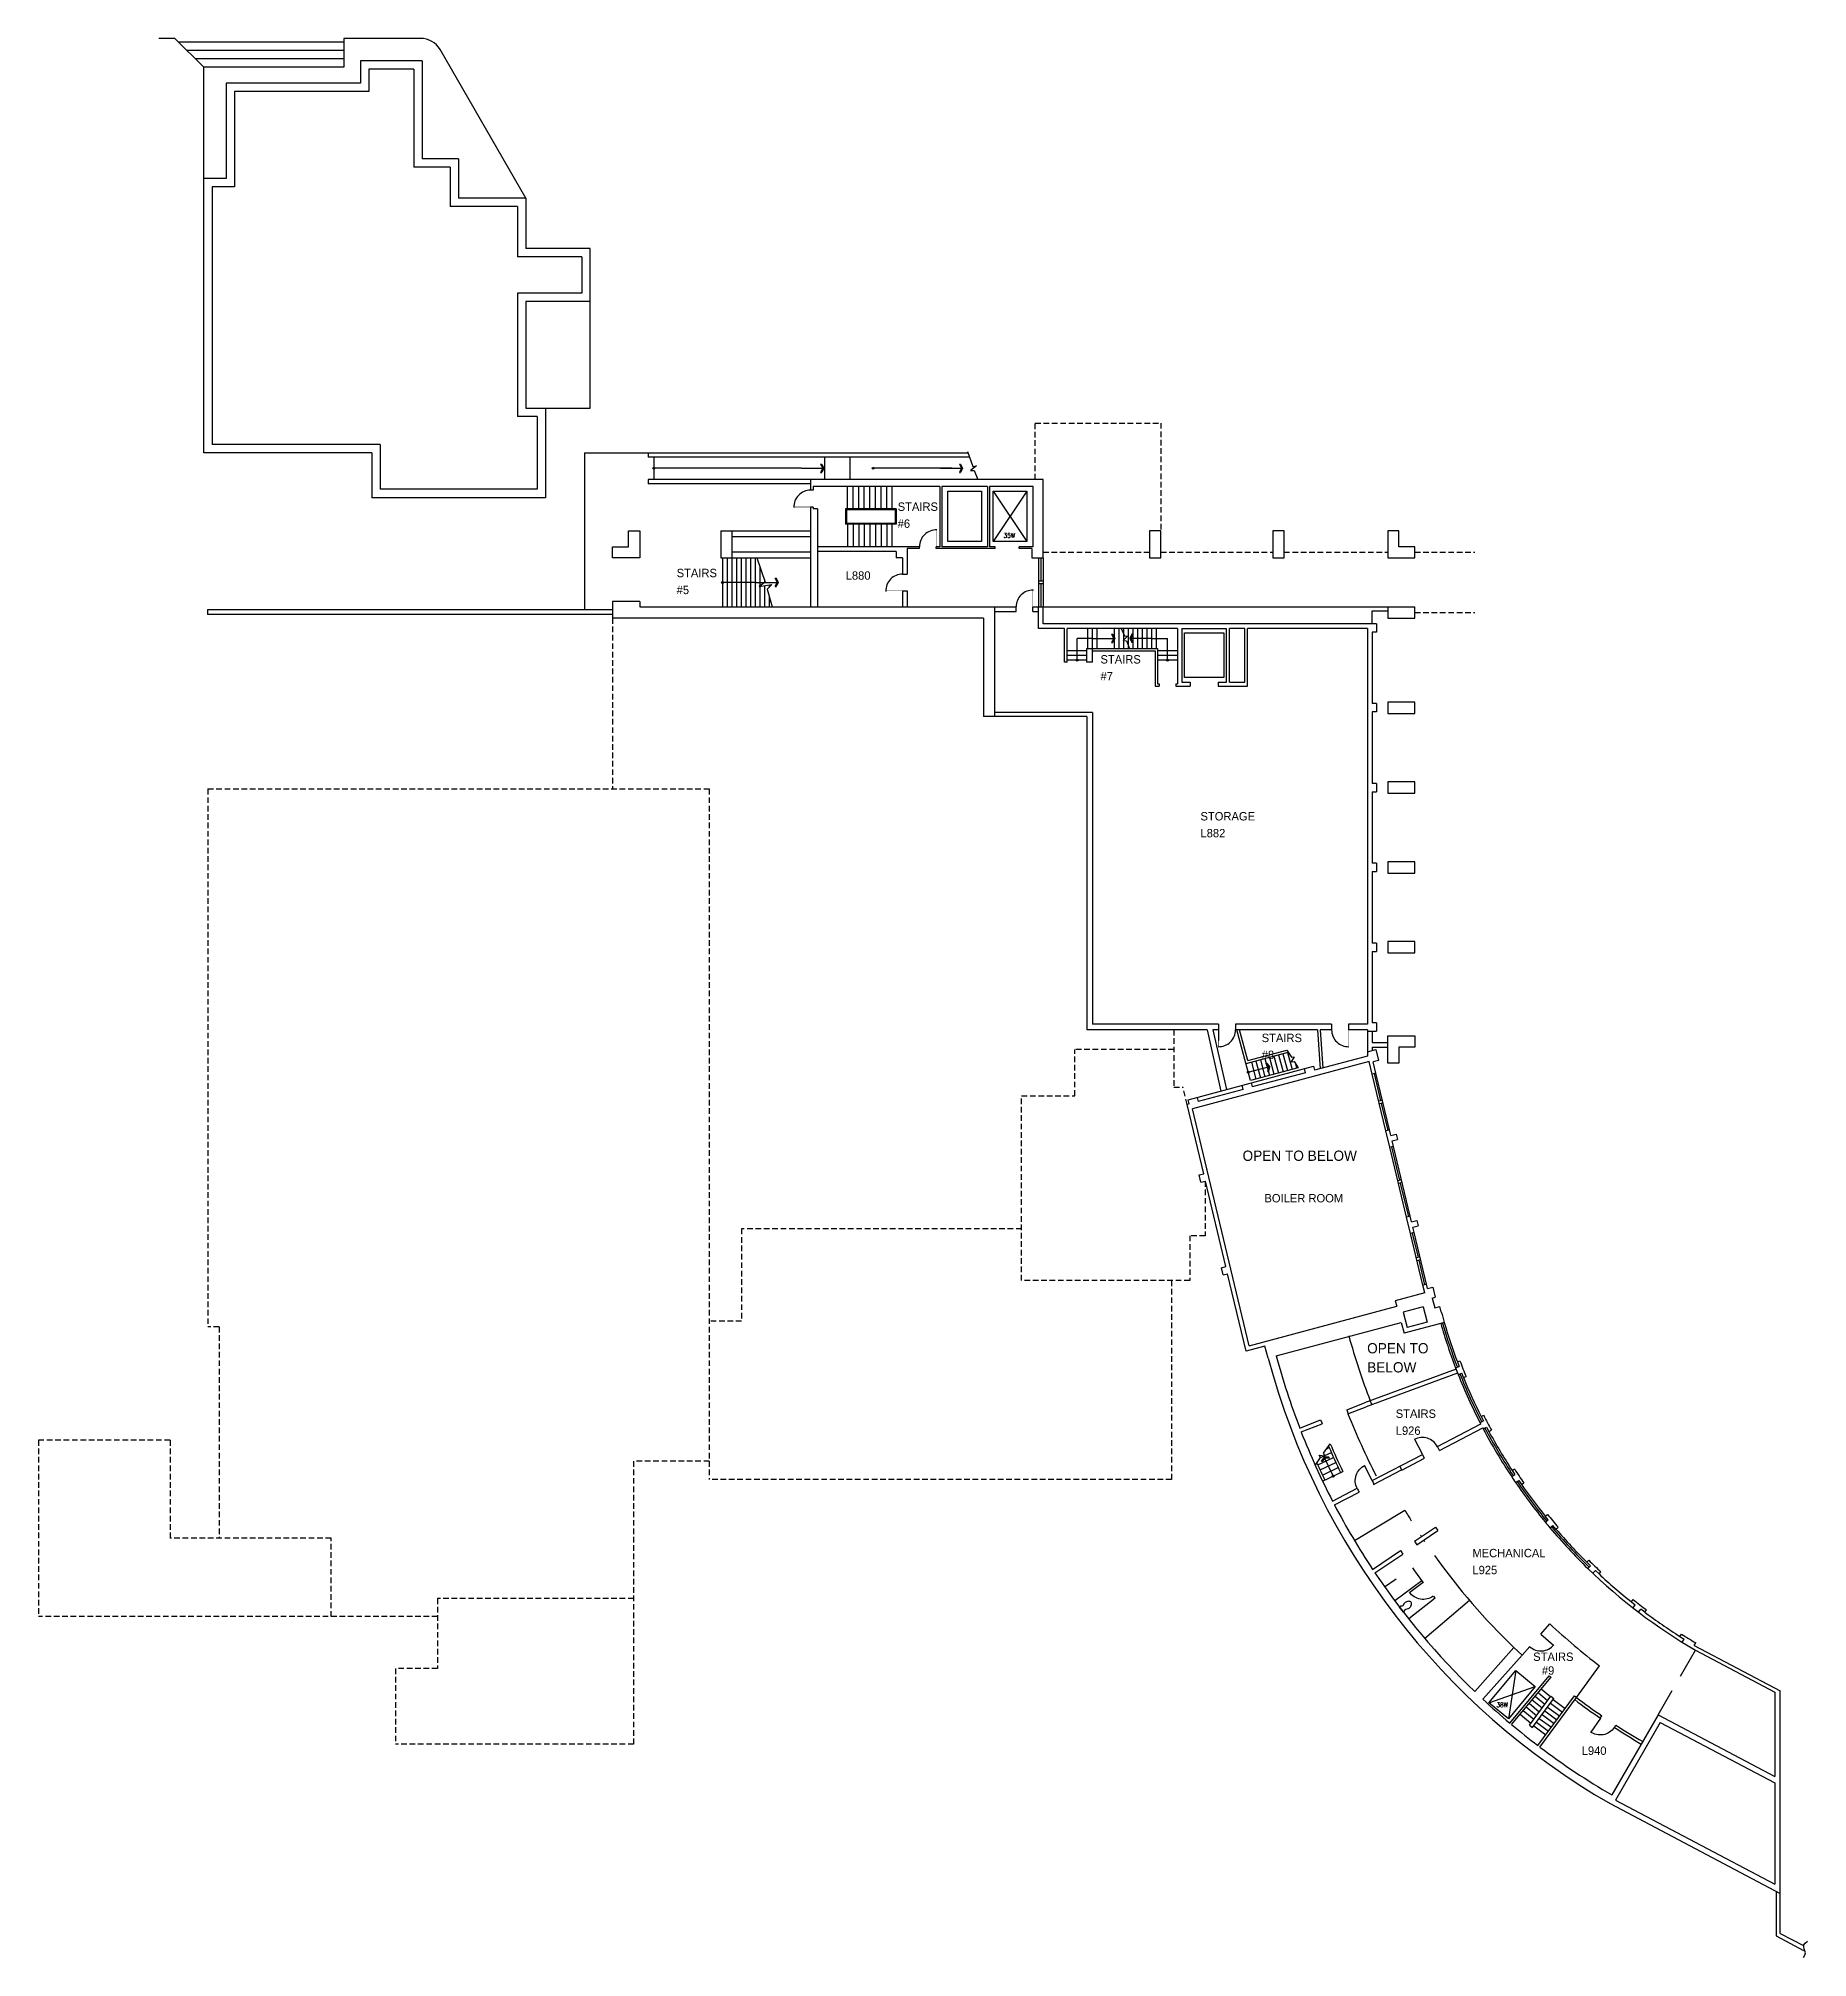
# Model space of a CAD drawing. Extents: x 1035 to 9059, y 37 to 4156.
# Drawn here: x 5269 to 9059, y 37 to 4148 of the extents above; entities that cross this region are included whole.
import ezdxf

# ---------------------------------------------------------------- set-up
doc = ezdxf.new("R2010")
doc.units = 0
doc.header["$LTSCALE"] = 96
doc.header["$MEASUREMENT"] = 0
doc.linetypes.add('HIDDEN2', pattern=[0.1875, 0.125, -0.0625])
doc.layers.get('0').update_dxf_attribs({"linetype": 'CONTINUOUS'})
for name, color, linetype in [('A-ANNO-RNUM', 4, 'CONTINUOUS'), ('A-ANNO-TEXT', 4, 'CONTINUOUS'), ('A-DOOR-EXST', 8, 'CONTINUOUS'), ('A-GLAZ-EXST', 30, 'CONTINUOUS'), ('A-GLAZ-SILL-EXST', 34, 'CONTINUOUS'), ('A-OVHD-EXST', 30, 'HIDDEN2'), ('A-VERT-STRS', 34, 'CONTINUOUS'), ('A-WALL-EXST', 7, 'CONTINUOUS'), ('A-WALL-SHFT-EXST', 34, 'CONTINUOUS'), ('P-FIXT', 3, 'CONTINUOUS')]:
    doc.layers.add(name, color=color, linetype=linetype)
doc.styles.add('ARIAL', font='arial.ttf')
doc.styles.add('PP-FPLL-unverified$0$STANDARD', font='ROMANS.shx', dxfattribs={"width": 0.85})

msp = doc.modelspace()

# ---------------------------------------------------------------- texts
at = {"layer": 'A-ANNO-RNUM', "style": 'ARIAL', "width": 0.95}
for s, p in [('L880', (6998.7, 2988.3)), ('L882', (7758.6, 2436.4)), ('L926', (8176.8, 1156.5)), ('L925', (8341, 857.9)), ('L940', (8575.1, 470.9))]:
    msp.add_text(s, height=18, dxfattribs=at).set_placement(p)
at = {"layer": 'A-ANNO-TEXT'}
for s, height, style, width, p in [('STAIRS', 18, 'ARIAL', 0.95, (7110, 3135.8)), ('#6', 18, 'ARIAL', 0.95, (7110, 3099.5)), ('35W', 10.06, 'PP-FPLL-unverified$0$STANDARD', 0.85, (7336.7, 3078)), ('STAIRS', 18, 'ARIAL', 0.95, (6636.6, 2993.7)), ('#5', 18, 'ARIAL', 0.95, (6636.6, 2957.4)), ('STAIRS', 18, 'ARIAL', 0.95, (7544.4, 2808.8)), ('#7', 18, 'ARIAL', 0.95, (7544.4, 2772.5)), ('STORAGE', 18, 'ARIAL', 0.95, (7758.6, 2472.6)), ('STAIRS', 18, 'ARIAL', 0.95, (7889.7, 1997.8)), ('#8', 18, 'ARIAL', 0.95, (7889.7, 1961.5)), ('OPEN TO BELOW', 22, 'ARIAL', 0.95, (7848.7, 1743.4)), ('BOILER ROOM', 18, 'ARIAL', 0.95, (7895.6, 1654.4)), ('OPEN TO', 22, 'ARIAL', 0.95, (8115.6, 1331)), ('BELOW', 22, 'ARIAL', 0.95, (8115.6, 1290.1)), ('STAIRS', 18, 'ARIAL', 0.95, (8176.8, 1192.8)), ('MECHANICAL', 18, 'ARIAL', 0.95, (8341, 894.2)), ('STAIRS', 18, 'ARIAL', 0.95, (8471.2, 672.1)), ('#9', 18, 'ARIAL', 0.95, (8489.8, 642.6)), ('38W', 10.06, 'PP-FPLL-unverified$0$STANDARD', 0.85, (8392.5, 573))]:
    msp.add_text(s, height=height, dxfattribs=dict(at, style=style, width=width)).set_placement(p)

# ---------------------------------------------------------------- blocks, each defined once
blk = doc.blocks.new('ARROW')
for p, q in [((0, 0), (47.9, 0)), ((41, 9), (45.5, 0)), ((41, 9), (43.2, 9)), ((45.5, 0), (41, -9)), ((43.2, 9), (47.7, 0)), ((47.7, 0), (43.2, -9)), ((41, -9), (43.2, -9))]:
    blk.add_line(p, q)
for points in [[(41, 9), (45.5, 0), (43.2, 9), (47.7, 0)], [(41, -9), (45.5, 0), (43.2, -9), (47.7, 0)]]:
    blk.add_solid(points)
blk = doc.blocks.new('90S1')
blk.add_line((-0.5, 0), (-0.5, 1))
blk.add_arc((-0.5, 0), 1, 0, 91.707)
blk = doc.blocks.new('TOILET3')
for p, q in [((0, -7), (0, 7)), ((2.5, 7), (0, 7)), ((5.6, 5), (2.5, 7)), ((7.2, 5), (5.6, 5)), ((12.3, 6.8), (7.2, 5)), ((2.5, -7), (0, -7)), ((5.6, -5), (2.5, -7)), ((7.2, -5), (5.6, -5)), ((12.3, -6.8), (7.2, -5))]:
    blk.add_line(p, q)
for centre, radius, start, end in [((15.7, -3.1), 10.5, 90, 108.8354), ((16.2, -0.6), 8.05, 71.1646, 93.7754), ((15.2, -6.5), 14, 57.6462, 74.7553), ((16.2, -4), 11.3, 36.0611, 55.3641), ((20.1, 0), 5.93, 360, 26.7012), ((20.1, 0), 5.93, 333.2988, 0), ((15.7, 3.1), 10.5, 251.1646, 270), ((15.7, 3.1), 10.5, 270, 288.8354), ((15.7, 5.9), 13.2, 284.9626, 301.7838), ((16.2, 4), 11.3, 304.6359, 323.9389)]:
    blk.add_arc(centre, radius, start, end)

# ---------------------------------------------------------------- linework, layer by layer
at = {"layer": 'A-ANNO-TEXT'}
for p, q in [((6904, 3227), (6587.5, 3227)), ((7226.2, 3227), (7057.6, 3227)), ((6806.8, 2982.5), (6734.5, 2982.5)), ((7527.3, 2862.6), (7494.1, 2862.6)), ((7494.1, 2816), (7494.1, 2862.6)), ((7655, 2862.6), (7688.1, 2862.6)), ((7688.1, 2816), (7688.1, 2862.6))]:
    msp.add_line(p, q, dxfattribs=at)
msp.add_lwpolyline([(9050, 36.6), (9053.3, 41.9), (9054.1, 46.8), (9053.3, 51.3), (9051.8, 55.6), (9050.8, 59.6), (9051, 63.6), (9053.4, 67.5), (9059, 71.6)], dxfattribs=at)
for centre in [(6587.5, 3227), (7057.6, 3227), (6734.5, 2982.5), (7494.1, 2816), (7688.1, 2816), (7861, 1933.5), (8042.7, 1067.8)]:
    msp.add_circle(centre, 2, dxfattribs=at)
at = {"layer": 'A-DOOR-EXST'}
for points in [[(6923.5, 3180, 0.422967), (6887.5, 3142.9)], [(7193.6, 3094.9, 0.422967), (7156.5, 3059)], [(7120.5, 3000.5, 0.422967), (7084.5, 2963.4)], [(7400.6, 2965.9, 0.422967), (7363.5, 2930)], [(7796.4, 1988, 0.422967), (7833.5, 2024)], [(8039.5, 2024, 0.422967), (8076.6, 1988)]]:
    msp.add_lwpolyline(points, format="xyb", dxfattribs=at)
at = {"layer": 'A-DOOR-EXST', "const_width": 1}
for points in [[(6923.5, 3144), (6887.5, 3144)], [(7192.5, 3059), (7192.5, 3095)], [(7120.5, 2964.5), (7084.5, 2964.5)], [(7399.5, 2930), (7399.5, 2966)], [(7797.5, 2024), (7797.5, 1988)], [(8075.5, 2024), (8075.5, 1988)]]:
    msp.add_lwpolyline(points, dxfattribs=at)
at = {"layer": 'A-GLAZ-EXST'}
for p, q in [((7416.5, 3035), (7416.5, 2985.5)), ((7421.5, 2985.5), (7411.5, 2985.5)), ((7421.5, 2979.5), (7411.5, 2979.5)), ((7416.5, 2979.5), (7416.5, 2930))]:
    msp.add_line(p, q, dxfattribs=at)
at = {"layer": 'A-GLAZ-EXST', "extrusion": (0, 0, -1)}
for p, q in [((8130.5, 1930.2), (8144.3, 1872.3)), ((8145.7, 1866.5), (8159.6, 1808.6)), ((8168, 1773.6), (8185.2, 1701.6)), ((8186.6, 1695.8), (8203.8, 1623.8)), ((8212.2, 1588.8), (8224.8, 1536.3)), ((8226.1, 1530.5), (8238.7, 1478))]:
    msp.add_line(p, q, dxfattribs=at)
at = {"layer": 'A-GLAZ-EXST'}
for start, end in [(196.1625, 200.9633), (201.6844, 207.1242), (207.8452, 213.546), (214.267, 219.3822), (220.1033, 225.804)]:
    msp.add_arc((9421.9, 1727.8), 1192, start, end, dxfattribs=at)
at = {"layer": 'A-GLAZ-SILL-EXST'}
for p, q in [((7411.5, 3035), (7411.5, 2930)), ((7421.5, 3035), (7421.5, 2930)), ((8148.2, 1873.3), (8140.4, 1871.4)), ((8149.6, 1867.4), (8141.8, 1865.6)), ((8189.1, 1702.6), (8181.3, 1700.7)), ((8190.5, 1696.7), (8182.7, 1694.9)), ((8228.6, 1537.2), (8220.9, 1535.4)), ((8230, 1531.4), (8222.3, 1529.5))]:
    msp.add_line(p, q, dxfattribs=at)
at = {"layer": 'A-GLAZ-SILL-EXST', "extrusion": (0, 0, -1)}
for p, q in [((8155.7, 1807.7), (8126.6, 1929.3)), ((8163.5, 1809.6), (8134.4, 1931.1)), ((8199.9, 1622.9), (8164.1, 1772.7)), ((8207.7, 1624.8), (8171.8, 1774.5)), ((8234.8, 1477), (8208.3, 1587.9)), ((8242.6, 1478.9), (8216.1, 1589.8))]:
    msp.add_line(p, q, dxfattribs=at)
at = {"layer": 'A-GLAZ-SILL-EXST'}
for radius, start, end in [(1196, 196.1548, 200.9633), (1188, 196.1625, 200.4569), (1196, 201.6819, 207.1242), (1188, 202.1933, 206.6177), (1196, 207.8428, 213.546), (1188, 208.3541, 213.0395), (1196, 214.2646, 219.3847), (1188, 214.7759, 218.8733), (1196, 220.1033, 225.8065), (1188, 220.6097, 225.2951)]:
    msp.add_arc((9421.9, 1727.8), radius, start, end, dxfattribs=at)
at = {"layer": 'A-OVHD-EXST', "linetype": 'HIDDEN2'}
for p, q in [((7404.5, 3203), (7404.5, 3324)), ((7404.5, 3324), (7673.5, 3324)), ((7673.5, 3324), (7673.5, 3093))]:
    msp.add_line(p, q, dxfattribs=at)
at = {"layer": 'A-OVHD-EXST'}
for p, q in [((7421.5, 3047), (7649.5, 3047)), ((7673.5, 3047), (7913.5, 3047)), ((7937.5, 3047), (8159.5, 3047)), ((8217.5, 3047), (8346.3, 3047)), ((6499.5, 2906), (6499.5, 2540)), ((8217.5, 2918), (8346.3, 2918)), ((5632.5, 2540), (6706.5, 2540)), ((5632.5, 2540), (5632.5, 1388)), ((6706.5, 2540), (6706.5, 1061)), ((7701.5, 2024), (7701.5, 1901)), ((7701.5, 1982), (7489.5, 1982)), ((7489.5, 1883), (7489.5, 1982)), ((7701.5, 1901), (7721, 1901)), ((7375.5, 1487), (7375.5, 1883)), ((7375.5, 1883), (7489.5, 1883)), ((7768.5, 1699.8), (7768.5, 1583)), ((7375.5, 1598), (6775.5, 1598)), ((6775.5, 1598), (6775.5, 1400)), ((7768.5, 1583), (7735.5, 1583)), ((7735.5, 1583), (7735.5, 1487)), ((7735.5, 1487), (7375.5, 1487)), ((7696.5, 1487), (7696.5, 1061)), ((6775.5, 1400), (6706.5, 1400)), ((5656.5, 1388), (5632.5, 1388)), ((5656.5, 1388), (5656.5, 935)), ((5551.5, 1145), (5269.5, 1145)), ((5269.5, 1145), (5269.5, 767)), ((5551.5, 1145), (5551.5, 935)), ((6706.5, 1100), (6544.5, 1100)), ((6544.5, 1100), (6544.5, 494)), ((7696.5, 1061), (6706.5, 1061)), ((5896.5, 935), (5551.5, 935)), ((5896.5, 767), (5896.5, 935)), ((6544.5, 806), (6124.5, 806)), ((6124.5, 806), (6124.5, 656)), ((6124.5, 767), (5269.5, 767)), ((6124.5, 656), (6034.5, 656)), ((6034.5, 656), (6034.5, 494)), ((6544.5, 494), (6034.5, 494))]:
    msp.add_line(p, q, dxfattribs=at)
at = {"layer": 'A-OVHD-EXST', "extrusion": (0, 0, -1)}
msp.add_line((7729.8, 1864.2), (7721, 1901), dxfattribs=at)
at = {"layer": 'A-VERT-STRS'}
for p, q in [((5923.5, 4140), (5569.5, 4140)), ((5923.5, 4122), (5587.5, 4122)), ((5923.5, 4104), (5605.5, 4104)), ((6439.5, 3260), (6439.5, 2924)), ((6439.5, 3260), (7260.7, 3260)), ((6575.5, 3260), (6575.5, 3251)), ((7263.8, 3251), (6575.5, 3251)), ((6587.5, 3251), (6587.5, 3203)), ((6953.5, 3251), (6953.5, 3203)), ((7007.5, 3251), (7007.5, 3203)), ((6575.5, 3203), (6575.5, 3194)), ((6923.5, 3203), (6575.5, 3203)), ((6923.5, 3194), (6575.5, 3194)), ((7002.5, 3140), (7002.5, 3188)), ((7014.5, 3140), (7014.5, 3188)), ((7026.5, 3140), (7026.5, 3188)), ((7038.5, 3140), (7038.5, 3188)), ((7050.5, 3140), (7050.5, 3188)), ((7062.5, 3140), (7062.5, 3188)), ((7074.5, 3140), (7074.5, 3188)), ((7086.5, 3140), (7086.5, 3188)), ((7098.5, 3138), (7098.5, 3188)), ((7106.5, 3140), (6998.5, 3140)), ((6998.5, 3140), (6998.5, 3107)), ((7104.5, 3138), (7000.5, 3138)), ((7000.5, 3138), (7000.5, 3109)), ((7104.5, 3138), (7104.5, 3109)), ((7106.5, 3140), (7106.5, 3107)), ((7106.5, 3107), (6998.5, 3107)), ((7104.5, 3109), (7000.5, 3109)), ((7002.5, 3107), (7002.5, 3059)), ((7014.5, 3107), (7014.5, 3059)), ((7026.5, 3107), (7026.5, 3059)), ((7038.5, 3107), (7038.5, 3059)), ((7050.5, 3107), (7050.5, 3059)), ((7062.5, 3107), (7062.5, 3059)), ((7074.5, 3107), (7074.5, 3059)), ((7086.5, 3107), (7086.5, 3059)), ((7098.5, 3059), (7098.5, 3109)), ((6734.5, 3035), (6734.5, 2930)), ((6744.5, 3035), (6744.5, 2930)), ((6754.5, 3035), (6754.5, 2930)), ((6764.5, 3035), (6764.5, 2930)), ((6774.5, 3035), (6774.5, 2930)), ((6784.5, 3035), (6784.5, 2930)), ((6794.5, 3035), (6794.5, 2930)), ((6804.5, 3035), (6804.5, 2930)), ((6814.5, 3017.6), (6814.5, 2930)), ((6824.5, 2988.7), (6824.5, 2981.6)), ((6824.5, 2975.6), (6824.5, 2930)), ((6834.5, 2977.1), (6834.5, 2972)), ((6834.5, 2954.1), (6834.5, 2930)), ((7517.5, 2841.2), (7517.5, 2884)), ((7527.5, 2841.2), (7527.5, 2884)), ((7537.5, 2841.2), (7537.5, 2884)), ((7573.5, 2884), (7573.5, 2841.2)), ((7583.5, 2884), (7583.5, 2841.2)), ((7589, 2884), (7595.5, 2867.9)), ((7593.5, 2884), (7593.5, 2841.2)), ((7603.5, 2884), (7603.5, 2841.2)), ((7613.5, 2884), (7613.5, 2841.2)), ((7623.5, 2884), (7623.5, 2841.2)), ((7633.5, 2884), (7633.5, 2841.2)), ((7643.5, 2884), (7643.5, 2841.2)), ((7653.5, 2884), (7653.5, 2841.2)), ((7663.5, 2884), (7663.5, 2841.2)), ((7601.9, 2867.4), (7593.3, 2857.8)), ((7593.3, 2857.8), (7599.8, 2857.2)), ((7595.5, 2867.9), (7601.9, 2867.4)), ((7599.8, 2857.2), (7606.2, 2841.2)), ((7515.5, 2836), (7472.7, 2836)), ((7515.5, 2826), (7472.7, 2826)), ((7515.5, 2816), (7472.7, 2816)), ((7709.5, 2836), (7666.7, 2836)), ((7709.5, 2826), (7666.7, 2826)), ((7709.5, 2816), (7666.7, 2816)), ((7943.6, 1980.5), (7953.2, 1965.8)), ((7959.4, 1966.5), (7953, 1955.7)), ((7953, 1955.7), (7959.3, 1956.4)), ((7953.2, 1965.8), (7959.4, 1966.5)), ((7959.3, 1956.4), (7968.1, 1942.8)), ((8015.9, 1107.7), (8012.9, 1113.2)), ((8012.9, 1113.2), (8025.3, 1111.4)), ((8015.8, 1108), (8024, 1111.6)), ((8022.3, 1116.9), (8036.5, 1137.3)), ((8025.3, 1111.4), (8022.3, 1116.9)), ((8025, 1112.1), (8039, 1118.4)), ((8029.2, 1126.8), (8034.4, 1129.1)), ((8004.4, 1091.1), (8015.9, 1107.7)), ((8009.6, 1092.2), (8043.8, 1107.7)), ((8014.6, 1081.3), (8048.6, 1097)), ((8019.6, 1070.4), (8053.5, 1086.4)), ((8020, 1057.4), (8063.3, 1078.2)), ((8196.6, 994.4), (8088.5, 929.7)), ((8152.4, 830.9), (8177.4, 847.8)), ((8232.6, 843.5), (8174.5, 801)), ((8261, 806.7), (8204.6, 762)), ((8238.6, 720.5), (8334.6, 802.2)), ((8487.8, 729.6), (8507.2, 751.3)), ((8447.8, 684.7), (8463.9, 702.7)), ((8563.7, 594), (8613.5, 661.7)), ((8786.7, 639.7), (8818.7, 695.1)), ((8484.3, 562.6), (8462.7, 580.7)), ((8463.6, 534.4), (8509.2, 596.3)), ((8490.3, 570.7), (8469.1, 588.4)), ((8470, 529.7), (8515.6, 591.6)), ((8496.2, 578.7), (8475.5, 596.1)), ((8502.2, 586.8), (8481.9, 603.7)), ((8508.1, 594.9), (8488.3, 611.4)), ((8508, 581.3), (8533.8, 562.3)), ((8509.2, 596.3), (8515.6, 591.6)), ((8514, 589.3), (8539.7, 570.4)), ((8738.7, 556.5), (8768.7, 608.5)), ((8466.5, 538.4), (8443.4, 557.7)), ((8472.5, 546.5), (8449.8, 565.4)), ((8478.4, 554.5), (8456.2, 573.1)), ((8478.4, 541), (8504.1, 522)), ((8484.3, 549.1), (8510.1, 530.1)), ((8490.2, 557.1), (8516, 538.2)), ((8496.2, 565.2), (8521.9, 546.2)), ((8502.1, 573.2), (8527.9, 554.3)), ((8463.6, 534.4), (8470, 529.7)), ((8472.4, 533), (8498.2, 514))]:
    msp.add_line(p, q, dxfattribs=at)
at = {"layer": 'A-VERT-STRS', "extrusion": (0, 0, -1)}
for p, q in [((7865.8, 1915.4), (7836.7, 2024)), ((7859.8, 1958.1), (7842.2, 2024)), ((7856.1, 1951.6), (7946.6, 1975.9)), ((7859.8, 1958.1), (7943.6, 1980.5)), ((7945, 1975.5), (7954.7, 1939.2)), ((7968.1, 1942.8), (7865.8, 1915.4)), ((7867.7, 1954.7), (7877.4, 1918.5)), ((7877.4, 1957.3), (7887.1, 1921.1)), ((7887, 1959.9), (7896.7, 1923.7)), ((7896.7, 1962.5), (7906.4, 1926.3)), ((7906.3, 1965.1), (7916, 1928.9)), ((7916, 1967.7), (7925.7, 1931.5)), ((7925.7, 1970.3), (7935.4, 1934.1)), ((7935.3, 1972.9), (7945, 1936.6)), ((7961.3, 1953.3), (7964.3, 1941.8))]:
    msp.add_line(p, q, dxfattribs=at)
at = {"layer": 'A-VERT-STRS'}
for points in [[(7259.7, 3263), (7270.7, 3231), (7278.7, 3232), (7265.7, 3222), (7273.7, 3222), (7281.7, 3203)], [(6808.5, 3035), (6826.5, 2983), (6813.5, 2974), (6840.5, 2978), (6830.5, 2968), (6841.5, 2930)]]:
    msp.add_lwpolyline(points, dxfattribs=at)
for centre, radius, start, end in [((9573, 1786.1), 1554, 195.599, 200.9985), ((9517.7, 1777.7), 1554, 201.7577, 207.1593), ((9421.9, 1727.8), 1511.2, 203.2094, 205.5563), ((9421.9, 1727.8), 1506, 203.0845, 205.5558), ((9421.9, 1727.8), 1548.7, 204.0721, 205.5594), ((9421.9, 1727.8), 1428, 210.9023, 211.9465), ((9421.9, 1727.8), 1428, 213.3914, 213.5812), ((9421.9, 1727.8), 1428, 213.913, 214.0735), ((9421.9, 1727.8), 1482, 215.305, 216.8179), ((9421.9, 1727.8), 1428, 215.5182, 225.9984), ((9421.9, 1727.8), 1482, 218.211, 218.4293), ((9421.9, 1727.8), 1338, 226.8715, 232.8289)]:
    msp.add_arc(centre, radius, start, end, dxfattribs=at)
at = {"layer": 'A-WALL-EXST'}
for p, q in [((5561.5, 4148), (5527.8, 4148)), ((5623.5, 4086), (5561.5, 4148)), ((5923.5, 4148), (5923.5, 4086)), ((6088.3, 4148), (5923.5, 4148)), ((6313.5, 3806), (6129.9, 4124)), ((5623.5, 3260), (5623.5, 4086)), ((5923.5, 4086), (5623.5, 4086)), ((5959.5, 4100), (5959.5, 4052)), ((6091.5, 4100), (5959.5, 4100)), ((5977.5, 4082), (5977.5, 4034)), ((6073.5, 4082), (5977.5, 4082)), ((6073.5, 4082), (6073.5, 3872)), ((6091.5, 4100), (6091.5, 3890)), ((5671.5, 4052), (5671.5, 3848)), ((5959.5, 4052), (5671.5, 4052)), ((5689.5, 4034), (5689.5, 3830)), ((5977.5, 4034), (5689.5, 4034)), ((6151.5, 3872), (6073.5, 3872)), ((6169.5, 3890), (6091.5, 3890)), ((6151.5, 3872), (6151.5, 3788)), ((6169.5, 3890), (6169.5, 3806)), ((5671.5, 3848), (5623.5, 3848)), ((5641.5, 3830), (5641.5, 3278)), ((5689.5, 3830), (5641.5, 3830)), ((6295.5, 3788), (6151.5, 3788)), ((6313.5, 3806), (6169.5, 3806)), ((6295.5, 3788), (6295.5, 3680)), ((6313.5, 3806), (6313.5, 3698)), ((6433.5, 3680), (6295.5, 3680)), ((6451.5, 3698), (6313.5, 3698)), ((6433.5, 3680), (6433.5, 3602)), ((6451.5, 3356), (6451.5, 3698)), ((6433.5, 3602), (6295.5, 3602)), ((6295.5, 3602), (6295.5, 3338)), ((6451.5, 3584), (6313.5, 3584)), ((6313.5, 3584), (6313.5, 3356)), ((6337.5, 3338), (6295.5, 3338)), ((6313.5, 3356), (6451.5, 3356)), ((6337.5, 3338), (6337.5, 3182)), ((6355.5, 3356), (6355.5, 3164)), ((5983.5, 3260), (5623.5, 3260)), ((6001.5, 3278), (5641.5, 3278)), ((5983.5, 3260), (5983.5, 3164)), ((6001.5, 3278), (6001.5, 3182)), ((6337.5, 3182), (6001.5, 3182)), ((7421.5, 3203), (6923.5, 3203)), ((6923.5, 3203), (6923.5, 3180)), ((6928.7, 3180), (6923.5, 3180)), ((7200.5, 3188), (6928.7, 3188)), ((6928.7, 3188), (6928.7, 3180)), ((7200.5, 3188), (7200.5, 3059)), ((7302.5, 3188), (7204.5, 3188)), ((7204.5, 3188), (7204.5, 3059)), ((7302.5, 3188), (7302.5, 3059)), ((7400.5, 3188), (7306.5, 3188)), ((7306.5, 3188), (7306.5, 3059)), ((7400.5, 3059), (7400.5, 3188)), ((7421.5, 3035), (7421.5, 3203)), ((6355.5, 3164), (5983.5, 3164)), ((6923.5, 3144), (6923.5, 2930)), ((6928.7, 3144), (6923.5, 3144)), ((6928.7, 3144), (6928.7, 3140)), ((6938.5, 3140), (6928.7, 3140)), ((6938.5, 3140), (6938.5, 2930)), ((6731.5, 3093), (6731.5, 3035)), ((6731.5, 3093), (6923.5, 3093)), ((6755.5, 3035), (6755.5, 3093)), ((7673.5, 3093), (7649.5, 3093)), ((7649.5, 3093), (7649.5, 3035)), ((7673.5, 3035), (7673.5, 3093)), ((7913.5, 3093), (7913.5, 3035)), ((7937.5, 3093), (7913.5, 3093)), ((7937.5, 3035), (7937.5, 3093)), ((6755.5, 3081), (6923.5, 3081)), ((6923.5, 3047), (6755.5, 3047)), ((7156.5, 3059), (6938.5, 3059)), ((7106.5, 3049), (6938.5, 3049)), ((7106.5, 3049), (7106.5, 3035)), ((7156.5, 3055), (7130.5, 3055)), ((7130.5, 3055), (7130.5, 3000.5)), ((7156.5, 3055), (7156.5, 3059)), ((7200.5, 3059), (7192.5, 3059)), ((7192.5, 3055), (7192.5, 3059)), ((7318.5, 3055), (7192.5, 3055)), ((7302.5, 3059), (7204.5, 3059)), ((7318.5, 3059), (7306.5, 3059)), ((7318.5, 3055), (7318.5, 3059)), ((7400.5, 3059), (7370.5, 3059)), ((7370.5, 3055), (7370.5, 3059)), ((7397.5, 3055), (7370.5, 3055)), ((7397.5, 3055), (7397.5, 3035)), ((6731.5, 3035), (6923.5, 3035)), ((7120.5, 3035), (7106.5, 3035)), ((7120.5, 3035), (7120.5, 3000.5)), ((7397.5, 3035), (7421.5, 3035)), ((7649.5, 3035), (7673.5, 3035)), ((7913.5, 3035), (7937.5, 3035)), ((7120.5, 3000.5), (7130.5, 3000.5)), ((7120.5, 2964.5), (7120.5, 2930)), ((7120.5, 2964.5), (7130.5, 2964.5)), ((7130.5, 2964.5), (7130.5, 2930)), ((6499.5, 2924), (5631.5, 2924)), ((5631.5, 2924), (5631.5, 2914)), ((6499.5, 2942), (6499.5, 2906)), ((6557.5, 2942), (6499.5, 2942)), ((6557.5, 2942), (6557.5, 2930)), ((6557.5, 2930), (7363.5, 2930)), ((7317.5, 2930), (7317.5, 2695)), ((7317.5, 2920), (7363.5, 2920)), ((7363.5, 2920), (7363.5, 2930)), ((7399.5, 2930), (8217.5, 2930)), ((7399.5, 2920), (7399.5, 2930)), ((7399.5, 2920), (7411.5, 2920)), ((7411.5, 2884), (7411.5, 2930)), ((7421.5, 2894), (7421.5, 2930)), ((8126.5, 2894), (8126.5, 2922)), ((8126.5, 2922), (8159.5, 2922)), ((8159.5, 2930), (8159.5, 2906)), ((8217.5, 2906), (8217.5, 2930)), ((6499.5, 2914), (5631.5, 2914)), ((7293.5, 2906), (6499.5, 2906)), ((7293.5, 2906), (7293.5, 2695)), ((7467.5, 2884), (7411.5, 2884)), ((8135.5, 2894), (7421.5, 2894)), ((7467.5, 2812), (7467.5, 2884)), ((7709.5, 2884), (7472.7, 2884)), ((7472.7, 2812), (7472.7, 2884)), ((7709.5, 2884), (7709.5, 2765.2)), ((7718.5, 2884), (7718.5, 2769)), ((7718.5, 2884), (7814.5, 2884)), ((7814.5, 2769), (7814.5, 2884)), ((8116.5, 2884), (7859.5, 2884)), ((7859.5, 2760), (7859.5, 2884)), ((8116.5, 2884), (8116.5, 2036)), ((8135.5, 2894), (8135.5, 2876)), ((8159.5, 2906), (8217.5, 2906)), ((7515.5, 2841.2), (7666.7, 2841.2)), ((7515.5, 2812), (7515.5, 2841.2)), ((7527.5, 2812), (7527.5, 2841.2)), ((7666.7, 2841.2), (7666.7, 2765.2)), ((8126.5, 2876), (8126.5, 2723)), ((8135.5, 2876), (8126.5, 2876)), ((7472.7, 2812), (7467.5, 2812)), ((7527.5, 2812), (7515.5, 2812)), ((7527.5, 2836), (7661.5, 2836)), ((7661.5, 2836), (7661.5, 2760)), ((7661.5, 2760), (7670.1, 2760)), ((7666.7, 2765.2), (7670.1, 2765.2)), ((7670.1, 2765.2), (7670.1, 2760)), ((7706.1, 2765.2), (7706.1, 2760)), ((7706.1, 2765.2), (7709.5, 2765.2)), ((7706.1, 2760), (7736.5, 2760)), ((7718.5, 2769), (7736.5, 2769)), ((7736.5, 2769), (7736.5, 2760)), ((7796.5, 2769), (7796.5, 2760)), ((7796.5, 2769), (7814.5, 2769)), ((7796.5, 2760), (7859.5, 2760)), ((8135.5, 2723), (8126.5, 2723)), ((8135.5, 2723), (8135.5, 2705)), ((8217.5, 2726), (8159.5, 2726)), ((8159.5, 2726), (8159.5, 2702)), ((8217.5, 2702), (8217.5, 2726)), ((7515.5, 2695), (7293.5, 2695)), ((7527.5, 2704), (7317.5, 2704)), ((7515.5, 2695), (7515.5, 2024)), ((7527.5, 2704), (7527.5, 2036)), ((8135.5, 2705), (8126.5, 2705)), ((8126.5, 2705), (8126.5, 2552)), ((8159.5, 2702), (8217.5, 2702)), ((8135.5, 2552), (8126.5, 2552)), ((8135.5, 2552), (8135.5, 2534)), ((8159.5, 2555), (8159.5, 2531)), ((8217.5, 2555), (8159.5, 2555)), ((8217.5, 2531), (8217.5, 2555)), ((8126.5, 2534), (8135.5, 2534)), ((8126.5, 2534), (8126.5, 2381)), ((8159.5, 2531), (8217.5, 2531)), ((8135.5, 2381), (8126.5, 2381)), ((8126.5, 2363), (8135.5, 2363)), ((8126.5, 2363), (8126.5, 2210)), ((8135.5, 2381), (8135.5, 2363)), ((8217.5, 2384), (8159.5, 2384)), ((8159.5, 2384), (8159.5, 2360)), ((8159.5, 2360), (8217.5, 2360)), ((8217.5, 2360), (8217.5, 2384)), ((8135.5, 2210), (8126.5, 2210)), ((8126.5, 2192), (8135.5, 2192)), ((8126.5, 2192), (8126.5, 2039)), ((8135.5, 2210), (8135.5, 2192)), ((8217.5, 2213), (8159.5, 2213)), ((8159.5, 2213), (8159.5, 2189)), ((8159.5, 2189), (8217.5, 2189)), ((8217.5, 2189), (8217.5, 2213)), ((7772.9, 2024), (7515.5, 2024)), ((7797.5, 2036), (7527.5, 2036)), ((7772.9, 2024), (7802.5, 1893)), ((7785.2, 2024), (7814.1, 1896.1)), ((7797.5, 2024), (7785.2, 2024)), ((7797.5, 2036), (7797.5, 2001.4)), ((8039.5, 2036), (7833.5, 2036)), ((7833.5, 2036), (7833.5, 2024)), ((8009.5, 2024), (7833.5, 2024)), ((8009.5, 2024), (8015.2, 1940.7)), ((8014.7, 2024.3), (8020.4, 1942.1)), ((8039.5, 2024), (8014.8, 2024)), ((8039.5, 2036), (8039.5, 2024)), ((8116.5, 2036), (8075.5, 2036)), ((8075.5, 2036), (8075.5, 2024)), ((8116.5, 2024), (8075.5, 2024)), ((8116.5, 2024), (8116.5, 1967.9)), ((8116.5, 2021), (8135.5, 2021)), ((8135.5, 2039), (8126.5, 2039)), ((8126.5, 2021), (8126.5, 1997)), ((8135.5, 2039), (8135.5, 2021)), ((8126.5, 1997), (8159.5, 1997)), ((8126.5, 1987), (8159.5, 1987)), ((8126.5, 1987), (8126.5, 1979.9)), ((8120.1, 1956.4), (7741.3, 1854.9)), ((8116.5, 1967.9), (8002.8, 1937.4)), ((7850.2, 1896.5), (7753.6, 1870.6)), ((7983.5, 1932.2), (7869.5, 1901.7)), ((8238.8, 1460.5), (8175.9, 1443.6)), ((8175.9, 1443.6), (8179, 1431.9)), ((8244.8, 1469.7), (8256.4, 1472.8)), ((8254.9, 1449.6), (8261.5, 1451.4)), ((8254.9, 1449.6), (8260.6, 1428.3)), ((7862.8, 1347.2), (8179, 1431.9)), ((8235.3, 1430.5), (8192.8, 1419.1)), ((8192.8, 1419.1), (8201.6, 1386.2)), ((8235.3, 1430.5), (8244.1, 1397.6)), ((8260.6, 1428.3), (8271.5, 1431.3)), ((8274.4, 1420.2), (8271.5, 1431.3)), ((7920.9, 1325.5), (8188.3, 1397.2)), ((8188.3, 1397.2), (8194.5, 1374)), ((8280.9, 1397.1), (8194.5, 1374)), ((8244.1, 1397.6), (8201.6, 1386.2)), ((7896.6, 1346.7), (7856.3, 1335.9)), ((8306.1, 1297.3), (8109.9, 1225.2)), ((8309.4, 1288.9), (8113.2, 1216.8)), ((8305.1, 1299.9), (8312.6, 1302.8)), ((8308.8, 1312.6), (8314.4, 1314.8)), ((8308.8, 1312.6), (8312.6, 1302.8)), ((8310.5, 1286), (8318, 1288.8)), ((8321.9, 1279.1), (8318, 1288.8)), ((8321.9, 1279.1), (8327.5, 1281.2)), ((8071.7, 1210.2), (8109.9, 1225.2)), ((8074.4, 1201.6), (8113.2, 1216.8)), ((8359.8, 1195.6), (8365.2, 1198.3)), ((8359.8, 1195.6), (8364.6, 1186.2)), ((7971.1, 1171), (8015.8, 1188.4)), ((7974.4, 1162.6), (8019.1, 1180)), ((8265.9, 1131.2), (8358.9, 1179.7)), ((8270.2, 1123), (8363.2, 1171.4)), ((8357.5, 1182.6), (8364.6, 1186.2)), ((8364.4, 1169.2), (8371.5, 1172.9)), ((8371.5, 1172.9), (8376.4, 1163.6)), ((8376.4, 1163.6), (8381.8, 1166.4)), ((8126.1, 1058.5), (8234, 1114.6)), ((8238.2, 1106.4), (8234, 1114.6)), ((8270.2, 1123), (8265.9, 1131.2)), ((8129.5, 1050.1), (8189.4, 1081.3)), ((8185.3, 1089.3), (8189.4, 1081.3)), ((8189.6, 1081.1), (8238.2, 1106.4)), ((8425.1, 1066.9), (8431.8, 1071.3)), ((8426, 1080.1), (8431, 1083.4)), ((8426, 1080.1), (8431.8, 1071.3)), ((8041.4, 1014.4), (8094.1, 1041.9)), ((8045.5, 1006.4), (8098.3, 1033.9)), ((8433.5, 1054.5), (8440.2, 1058.9)), ((8440.2, 1058.9), (8446.1, 1050.2)), ((8446.1, 1050.2), (8451.1, 1053.6)), ((8216.9, 928.5), (8261.7, 958.7)), ((8221.9, 921.1), (8266.7, 951.2)), ((8261.7, 958.7), (8266.7, 951.2)), ((8497, 982.2), (8501.6, 986.1)), ((8503.6, 974.1), (8497, 982.2)), ((8497.5, 968.9), (8503.6, 974.1)), ((8507.1, 957.4), (8513.2, 962.6)), ((8520, 954.6), (8513.2, 962.6)), ((8520, 954.6), (8524.6, 958.4)), ((8127.3, 868.3), (8187, 908.5)), ((8132.3, 860.8), (8192, 901)), ((8586.2, 883.5), (8590.3, 887.8)), ((8593.7, 876.1), (8586.2, 883.5)), ((8588.2, 870.3), (8593.7, 876.1)), ((8599, 859.9), (8604.5, 865.7)), ((8612.2, 858.5), (8604.5, 865.7)), ((8612.2, 858.5), (8616.3, 862.9)), ((8681.6, 798.7), (8685.3, 803.4)), ((8681.6, 798.7), (8689.9, 792.2)), ((8685, 785.8), (8689.9, 792.2)), ((8696.9, 776.6), (8701.8, 783)), ((8710.1, 776.7), (8701.8, 783)), ((8710.1, 776.7), (8713.8, 781.4)), ((8346, 606.5), (8429.9, 700.7)), ((8447.8, 684.7), (8429.9, 700.7)), ((8785.6, 724.6), (8788.7, 729.7)), ((8785.6, 724.6), (8794.5, 719.1)), ((8790.2, 712.3), (8794.5, 719.1)), ((8816, 705.3), (8819.4, 710.9)), ((8816, 705.3), (9000.5, 608)), ((8363.5, 590), (8447.8, 684.7)), ((8818.6, 694.9), (8988.5, 605.2)), ((8421, 539.1), (8505.7, 640.4)), ((8425, 535.7), (8509.7, 637)), ((8481.2, 490.9), (8559.5, 597.2)), ((8485.4, 487.7), (8563.7, 594)), ((8988.5, 605.2), (8988.5, 424.7)), ((9000.5, 88.3), (9000.5, 608)), ((8615, 549.5), (8618.5, 554.6)), ((8738.7, 556.5), (8639.7, 385.1)), ((8645, 529.7), (8648.3, 534.7)), ((8743.3, 540.5), (8647.2, 374.1)), ((8738.7, 556.5), (8988.5, 424.7)), ((8743.3, 540.5), (8988.5, 411.1)), ((8647.2, 374.1), (8988.5, 194)), ((8988.5, 411.1), (8988.5, 194)), ((8635.9, 366.5), (9000.5, 174.1)), ((8991.5, 178.9), (8991.5, 82.9)), ((8991.5, 82.9), (9049.9, 52.1)), ((9000.5, 88.3), (9049.9, 62.2))]:
    msp.add_line(p, q, dxfattribs=at)
at = {"layer": 'A-WALL-EXST', "extrusion": (0, 0, -1)}
for p, q in [((8116.5, 1977.2), (8133.8, 1981.8)), ((8133.8, 1981.8), (8140, 1958.6)), ((7732.1, 1874.1), (8000.5, 1946.1)), ((7983.5, 1932.2), (7981.3, 1940.9)), ((8000.5, 1946.1), (8002.8, 1937.4)), ((8126.6, 1929.3), (8120.1, 1956.4)), ((8140, 1958.6), (8128.5, 1955.5)), ((8134.4, 1931.1), (8128.5, 1955.5)), ((7850.2, 1896.5), (7848, 1905.2)), ((7867.2, 1910.3), (7869.5, 1901.7)), ((8134.4, 1931.1), (8126.6, 1929.3)), ((7734.3, 1865.4), (7729.8, 1864.2)), ((7765.4, 1715.5), (7729.8, 1864.2)), ((7734.3, 1865.4), (7732.1, 1874.1)), ((7862.8, 1347.2), (7741.3, 1854.9)), ((7751.3, 1879.3), (7753.6, 1870.6)), ((8163.5, 1809.6), (8155.7, 1807.7)), ((8166.3, 1797.9), (8163.5, 1809.6)), ((8164.1, 1772.7), (8155.7, 1807.7)), ((8171.8, 1774.5), (8164.1, 1772.7)), ((8164.1, 1772.7), (8164.1, 1772.7)), ((8166.3, 1797.9), (8177.9, 1800.7)), ((8169.1, 1786.2), (8180.7, 1789)), ((8171.8, 1774.5), (8169.1, 1786.2)), ((8171.8, 1774.5), (8171.8, 1774.5)), ((8177.9, 1800.7), (8180.7, 1789)), ((7755.7, 1713.2), (7765.4, 1715.5)), ((7759.4, 1697.6), (7755.7, 1713.2)), ((7759.4, 1697.6), (7769.2, 1699.9)), ((7813, 1516.8), (7769.2, 1699.9)), ((8207.7, 1624.8), (8199.9, 1622.9)), ((8208.3, 1587.9), (8199.9, 1622.9)), ((8210.5, 1613.1), (8207.7, 1624.8)), ((8210.5, 1613.1), (8222.2, 1615.9)), ((8213.3, 1601.4), (8225, 1604.2)), ((8222.2, 1615.9), (8225, 1604.2)), ((8216.1, 1589.8), (8208.3, 1587.9)), ((8208.3, 1587.9), (8208.3, 1587.9)), ((8216.1, 1589.8), (8213.3, 1601.4)), ((8216.1, 1589.8), (8216.1, 1589.8)), ((7803.3, 1514.5), (7813, 1516.8)), ((7807, 1498.9), (7803.3, 1514.5)), ((7807, 1498.9), (7816.7, 1501.2)), ((7856.3, 1335.9), (7816.7, 1501.2)), ((8242.6, 1478.9), (8234.8, 1477)), ((8238.8, 1460.5), (8234.8, 1477)), ((8244.8, 1469.7), (8242.6, 1478.9)), ((8256.4, 1472.8), (8261.5, 1451.4)), ((7903.5, 1320.8), (7896.6, 1346.7))]:
    msp.add_line(p, q, dxfattribs=at)
at = {"layer": 'A-WALL-EXST'}
for points in [[(6557.5, 3093), (6557.5, 3035), (6499.5, 3035), (6499.5, 3059), (6533.5, 3059), (6533.5, 3093)], [(8159.5, 3093), (8159.5, 3035), (8217.5, 3035), (8217.5, 3059), (8183.5, 3059), (8183.5, 3093)], [(8159.5, 1953), (8159.5, 2011), (8217.5, 2011), (8217.5, 1987), (8183.5, 1987), (8183.5, 1953)]]:
    msp.add_lwpolyline(points, close=True, dxfattribs=at)
for centre, radius, start, end in [((6088.3, 4100), 48, 30, 90), ((9421.9, 1727.8), 1188, 195.0049, 196.1625), ((9421.9, 1727.8), 1572, 195.0049, 240), ((9421.9, 1727.8), 1554, 195.0049, 200.9985), ((9421.9, 1727.8), 1196, 200.9633, 201.6819), ((9421.9, 1727.8), 1182, 200.4543, 202.1995), ((9421.9, 1727.8), 1446, 200.9737, 201.3303), ((9421.9, 1727.8), 1392, 200.9759, 201.3303), ((9421.9, 1727.8), 1182, 206.6152, 208.3604), ((9421.9, 1727.8), 1554, 201.3303, 207.329), ((9421.9, 1727.8), 1506, 200.9879, 201.3303), ((9421.9, 1727.8), 1196, 207.1242, 207.2804), ((9421.9, 1727.8), 1196, 207.7116, 207.8428), ((9421.9, 1727.8), 1182, 213.037, 214.7822), ((9419.4, 1725), 1491, 207.2685, 207.6144), ((9424.9, 1727.4), 1461, 207.2496, 207.6026), ((9421.9, 1727.8), 1196, 213.546, 214.2646), ((9421.9, 1727.8), 1554, 207.6608, 213.5812), ((9421.9, 1727.8), 1196, 219.3847, 220.1033), ((9421.9, 1727.8), 1182, 218.8671, 220.6123), ((9421.9, 1727.8), 1482, 213.565, 213.913), ((9421.9, 1727.8), 1446, 213.5564, 213.913), ((9421.9, 1727.8), 1196, 225.8065, 239.7115), ((9421.9, 1727.8), 1182, 225.2889, 227.0341), ((9421.9, 1727.8), 1554, 213.913, 226.1854), ((9421.9, 1727.8), 1188, 227.0315, 231.456), ((9421.9, 1727.8), 1182, 231.4497, 233.1949), ((9421.9, 1727.8), 1188, 233.1924, 237.6131), ((9421.9, 1727.8), 1182, 237.6106, 239.3558), ((9421.9, 1727.8), 1422, 229.8848, 230.0963), ((9421.9, 1727.8), 1554, 227.0707, 229.9028), ((9421.9, 1727.8), 1422, 232.6648, 232.8763), ((9421.9, 1727.8), 1428, 232.8795, 235.5972), ((9421.9, 1727.8), 1422, 232.8795, 235.5971), ((9421.9, 1727.8), 1554, 230.0963, 232.7469), ((9421.9, 1727.8), 1422, 237.0416, 239.7593), ((9421.9, 1727.8), 1428, 237.0416, 239.7593), ((9421.9, 1727.8), 1554, 232.9405, 239.7788)]:
    msp.add_arc(centre, radius, start, end, dxfattribs=at)
at = {"layer": 'A-WALL-SHFT-EXST'}
for p, q in [((7314.5, 3178), (7386.5, 3070)), ((7386.5, 3178), (7314.5, 3070)), ((7853.5, 2884), (7820.5, 2884)), ((7820.5, 2769), (7820.5, 2884)), ((7853.5, 2769), (7853.5, 2884)), ((7820.5, 2769), (7853.5, 2769)), ((8376.5, 582.6), (8475.7, 617)), ((8434.3, 651.6), (8418, 547.9))]:
    msp.add_line(p, q, dxfattribs=at)
for points in [[(7217.5, 3178), (7289.5, 3178), (7289.5, 3070), (7217.5, 3070)], [(7314.5, 3178), (7386.5, 3178), (7386.5, 3070), (7314.5, 3070)], [(7724.5, 2874.5), (7808.5, 2874.5), (7808.5, 2778.5), (7724.5, 2778.5)], [(8434.3, 651.6), (8475.7, 617), (8418, 547.9), (8376.5, 582.6)]]:
    msp.add_lwpolyline(points, close=True, dxfattribs=at)

# ---------------------------------------------------------------- block references
at = {"layer": 'A-ANNO-TEXT'}
for p in [(6904, 3227), (7201.4, 3227), (7527.3, 2862.6)]:
    msp.add_blockref('ARROW', p, dxfattribs=at)
at = {"layer": 'A-ANNO-TEXT', "xscale": -1}
for p, rotation in [((6806.8, 2982.5), 180), ((7861, 1933.5), 194.3967347919044), ((8044, 1065.6), 295.0899002855855)]:
    msp.add_blockref('ARROW', p, dxfattribs=dict(at, rotation=rotation))
msp.add_blockref('ARROW', (7655, 2862.6), dxfattribs=at)
at = {"layer": 'A-DOOR-EXST', "zscale": 36}
for p, xscale, yscale, rotation in [((8249.9, 1122.9), 36, 36, 27), ((8110.1, 1050.2), -36, 36, 27.20180068400848), ((8246.5, 825.4), -36, 36, 126.227662177698), ((8475.8, 716.1), -36, -36, 48.30000000000235), ((8629.9, 539.4), 36, -36, 325.712551610264)]:
    msp.add_blockref('90S1', p, dxfattribs=dict(at, xscale=xscale, yscale=yscale, rotation=rotation))
at = {"layer": 'P-FIXT', "rotation": 36.8864764488648}
msp.add_blockref('TOILET3', (8188.9, 782), dxfattribs=at)

msp.set_redraw_order([(e.dxf.handle, doc.entitydb.next_handle()) for e in msp.query("TEXT MTEXT ATTDEF DIMENSION ARC_DIMENSION")])  # texts and dimensions are drawn at this point

doc.saveas('drawing.dxf')
